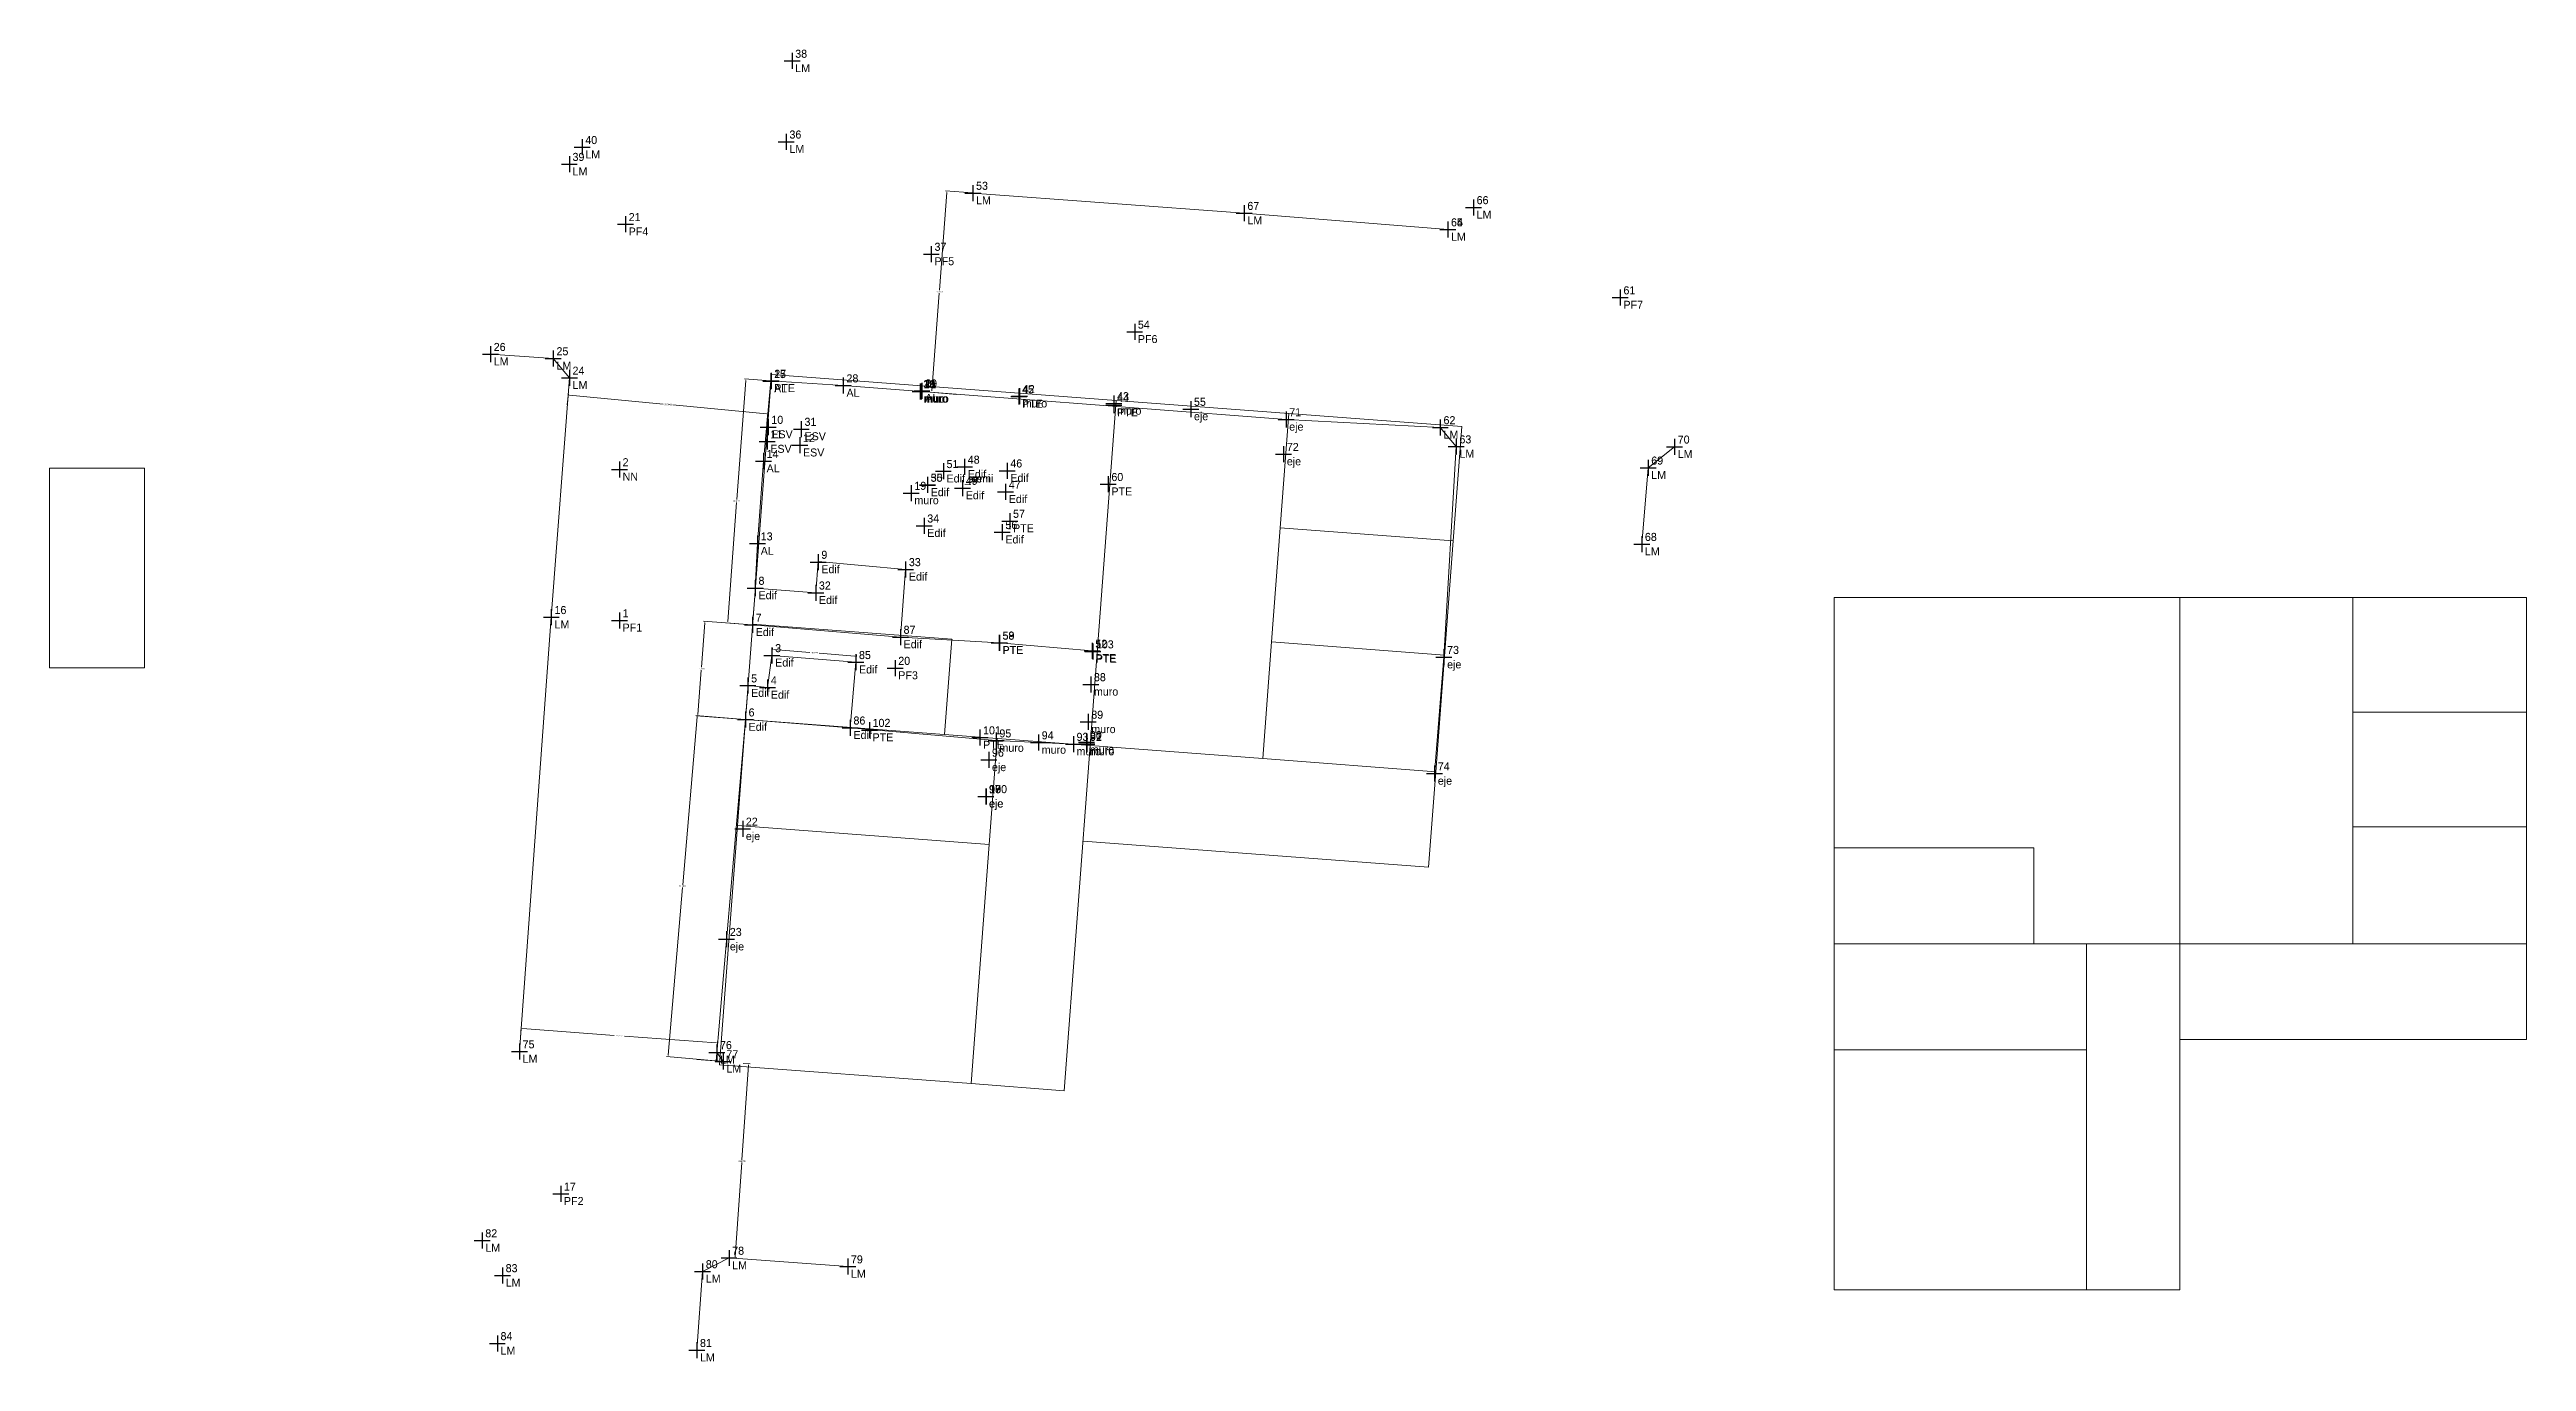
# Model space of a CAD drawing. Header units: metres. Extents: x 929 to 1239, y 917 to 1081.
import ezdxf

# ---------------------------------------------------------------- set-up
doc = ezdxf.new("R2010")
doc.units = ezdxf.units.M
doc.layers.get('0').update_dxf_attribs({"linetype": 'CONTINUOUS'})
doc.layers.get('Defpoints').update_dxf_attribs({"linetype": 'CONTINUOUS'})
for name, color, linetype in [('AL', 7, 'CONTINUOUS'), ('Edif', 7, 'CONTINUOUS'), ('eje', 7, 'CONTINUOUS'), ('ESV', 7, 'CONTINUOUS'), ('Linea', 3, 'CONTINUOUS'), ('LM', 7, 'CONTINUOUS'), ('mtro', 7, 'CONTINUOUS'), ('muro', 7, 'CONTINUOUS'), ('NN', 7, 'CONTINUOUS'), ('Parcelas', 2, 'CONTINUOUS'), ('PF1', 7, 'CONTINUOUS'), ('PF2', 7, 'CONTINUOUS'), ('PF3', 7, 'CONTINUOUS'), ('PF4', 7, 'CONTINUOUS'), ('PF5', 7, 'CONTINUOUS'), ('PF6', 7, 'CONTINUOUS'), ('PF7', 7, 'CONTINUOUS'), ('Point_Codes', 7, 'CONTINUOUS'), ('Point_Names', 7, 'CONTINUOUS'), ('PTE', 7, 'CONTINUOUS')]:
    doc.layers.add(name, color=color, linetype=linetype)
doc.styles.add('MONOTEXT', font='txt')
doc.dimstyles.get("Standard").update_dxf_attribs({"dimtxt": 0.18, "dimasz": 0.18, "dimexe": 0.18, "dimexo": 0.0625, "dimgap": 0.09, "dimtad": 0, "dimtih": 1, "dimtoh": 1, "dimdec": 4, "dimzin": 0, "dimdsep": 46, "dimtxsty": 'Standard', "dimcen": 0.09, "dimadec": 0, "dimazin": 0, "dimtfac": 1, "dimtdec": 4, "dimtofl": 0, "dimtmove": 0, "dimatfit": 3, "dimfxl": 1, "dimtolj": 1, "dimtzin": 0, "dimarcsym": 0})

msp = doc.modelspace()

# ---------------------------------------------------------------- texts
at = {"layer": 'Point_Codes', "char_height": 1, "attachment_point": 1, "style": 'MONOTEXT'}
for s, insert, width in [('LM', (1022.01218, 1079.60687), 2), ('LM', (994.13514, 1066.68943), 2), ('LM', (995.73271, 1068.80659), 2), ('LM', (1021.28765, 1069.49536), 2), ('LM', (1044.64951, 1063.08337), 2), ('LM', (1078.6079, 1060.56005), 2), ('LM', (1107.30769, 1061.2833), 2), ('PF4', (1001.1632, 1059.16933), 3), ('LM', (1104.0998, 1058.50726), 2), ('LM', (1104.0999, 1058.50723), 2), ('PF5', (1039.44764, 1055.44821), 3), ('PF7', (1125.68671, 1049.9952), 3), ('PF6', (1064.90318, 1045.70574), 3), ('LM', (984.2697, 1042.90964), 2), ('LM', (992.12673, 1042.37174), 2), ('LM', (994.13568, 1039.9523), 2), ('AL', (1019.36388, 1039.52296), 2), ('PTE', (1019.38909, 1039.56456), 3), ('AL', (1028.42915, 1038.9818), 2), ('muro', (1038.06485, 1038.25959), 4), ('mtro', (1038.066, 1038.26374), 4), ('muro', (1038.18415, 1038.26019), 4), ('AL', (1038.27995, 1038.34432), 2), ('PTE', (1050.40154, 1037.60417), 3), ('muro', (1050.50293, 1037.65135), 4), ('muro', (1062.30014, 1036.74792), 4), ('PTE', (1062.30879, 1036.537), 3), ('eje', (1071.9271, 1036.04846), 3), ('ESV', (1019.022, 1033.79467), 3), ('ESV', (1023.17428, 1033.54592), 3), ('eje', (1083.84779, 1034.74755), 3), ('LM', (1103.16545, 1033.7416), 2), ('AL', (1018.42831, 1029.52614), 2), ('ESV', (1018.89175, 1031.97339), 3), ('ESV', (1022.9838, 1031.51724), 3), ('eje', (1083.55045, 1030.40634), 3), ('LM', (1105.15605, 1031.34674), 2), ('LM', (1132.48166, 1031.32231), 2), ('NN', (1000.4, 1028.49612), 2), ('Edif', (1038.96246, 1026.55617), 4), ('Edif', (1038.97622, 1026.54468), 4), ('Edif_semi', (1040.95158, 1028.25808), 9), ('Edif', (1043.60852, 1028.8068), 4), ('Edif', (1048.93697, 1028.33625), 4), ('PTE', (1061.58833, 1026.63683), 3), ('LM', (1129.16739, 1028.69094), 2), ('muro', (1036.92669, 1025.53758), 4), ('Edif', (1043.36051, 1026.16238), 4), ('Edif', (1048.74759, 1025.68701), 4), ('Edif', (1038.54227, 1021.44561), 4), ('Edif', (1048.32236, 1020.62758), 4), ('PTE', (1049.27787, 1022.03626), 3), ('AL', (1017.69383, 1019.20655), 2), ('LM', (1128.37224, 1019.13854), 2), ('Edif', (1025.28239, 1016.90797), 4), ('Edif', (1036.23511, 1015.98819), 4), ('Edif', (1017.41405, 1013.6519), 4), ('Edif', (1024.97657, 1013.06004), 4), ('LM', (991.8793, 1009.99165), 2), ('PF1', (1000.4, 1009.6), 3), ('Edif', (1017.06379, 1009.04541), 4), ('Edif', (1019.49852, 1005.22438), 4), ('Edif', (1035.5748, 1007.51983), 4), ('PTE', (1047.953, 1006.7934), 3), ('PTE', (1047.97447, 1006.7781), 3), ('PTE', (1059.57858, 1005.77639), 3), ('PTE', (1059.64738, 1005.69599), 3), ('eje', (1103.61257, 1004.99639), 3), ('Edif', (1029.99255, 1004.3598), 4), ('PF3', (1034.91224, 1003.63364), 3), ('Edif', (1016.49105, 1001.43505), 4), ('Edif', (1018.95748, 1001.20708), 4), ('muro', (1059.40269, 1001.59047), 4), ('Edif', (1016.17096, 997.18237), 4), ('Edif', (1029.30184, 996.16547), 4), ('PTE', (1031.69433, 995.86785), 3), ('muro', (1059.07018, 996.89447), 4), ('PTE', (1045.52506, 994.93479), 3), ('muro', (1047.57082, 994.55582), 4), ('muro', (1052.86536, 994.31257), 4), ('muro', (1057.22726, 994.11985), 4), ('muro', (1058.88991, 994.34492), 4), ('muro', (1058.90746, 994.1371), 4), ('muro', (1058.91433, 994.10915), 4), ('eje', (1046.63718, 992.14009), 3), ('eje', (1102.45277, 990.43914), 3), ('eje', (1046.25916, 987.58215), 3), ('eje', (1046.29306, 987.58043), 3), ('eje', (1046.29317, 987.58027), 3), ('eje', (1046.29336, 987.58003), 3), ('eje', (1015.8318, 983.51648), 3), ('eje', (1013.82501, 969.70391), 3), ('LM', (987.88498, 955.64202), 2), ('LM', (1012.59144, 955.54386), 2), ('LM', (1013.39363, 954.41633), 2), ('PF2', (993.05845, 937.84152), 3), ('LM', (983.21558, 931.99285), 2), ('LM', (985.76199, 927.6324), 2), ('LM', (1010.81754, 928.12504), 2), ('LM', (1014.12113, 929.81314), 2), ('LM', (1028.98499, 928.73671), 2), ('LM', (985.12162, 919.12616), 2), ('LM', (1010.09102, 918.26734), 2)]:
    msp.add_mtext(s, dxfattribs=dict(at, insert=insert, width=width))
at = {"layer": 'Point_Names', "char_height": 1, "attachment_point": 7, "style": 'MONOTEXT'}
for s, insert, width in [('38', (1022.01218, 1080.40687), 2), ('40', (995.73271, 1069.60659), 2), ('36', (1021.28765, 1070.29536), 2), ('39', (994.13514, 1067.48943), 2), ('53', (1044.64951, 1063.88337), 2), ('21', (1001.1632, 1059.96933), 2), ('67', (1078.6079, 1061.36005), 2), ('66', (1107.30769, 1062.0833), 2), ('65', (1104.0998, 1059.30726), 2), ('64', (1104.0999, 1059.30723), 2), ('37', (1039.44764, 1056.24821), 2), ('61', (1125.68671, 1050.7952), 2), ('54', (1064.90318, 1046.50574), 2), ('26', (984.2697, 1043.70964), 2), ('25', (992.12673, 1043.17174), 2), ('24', (994.13568, 1040.7523), 2), ('27', (1019.38909, 1040.36457), 2), ('15', (1019.36388, 1040.32296), 2), ('28', (1028.42915, 1039.7818), 2), ('30', (1038.066, 1039.06374), 2), ('18', (1038.06485, 1039.05959), 2), ('41', (1038.18415, 1039.06019), 2), ('29', (1038.27995, 1039.14432), 2), ('45', (1050.40154, 1038.40417), 2), ('42', (1050.50293, 1038.45135), 2), ('10', (1019.022, 1034.59467), 2), ('43', (1062.30014, 1037.54792), 2), ('44', (1062.30879, 1037.337), 2), ('55', (1071.9271, 1036.84846), 2), ('71', (1083.84779, 1035.54756), 2), ('11', (1018.89175, 1032.77339), 2), ('12', (1022.9838, 1032.31724), 2), ('31', (1023.17428, 1034.34593), 2), ('62', (1103.16545, 1034.5416), 2), ('63', (1105.15605, 1032.14674), 2), ('70', (1132.48166, 1032.12231), 2), ('2', (1000.4, 1029.29613), 1), ('14', (1018.42831, 1030.32614), 2), ('51', (1040.95158, 1029.05808), 2), ('48', (1043.60852, 1029.6068), 2), ('46', (1048.93697, 1029.13625), 2), ('72', (1083.55045, 1031.20634), 2), ('69', (1129.16739, 1029.49094), 2), ('19', (1036.92669, 1026.33758), 2), ('35', (1038.96246, 1027.35617), 2), ('50', (1038.97622, 1027.34468), 2), ('49', (1043.36051, 1026.96238), 2), ('47', (1048.74759, 1026.48701), 2), ('60', (1061.58833, 1027.43682), 2), ('34', (1038.54227, 1022.24561), 2), ('57', (1049.27787, 1022.83626), 2), ('13', (1017.69383, 1020.00655), 2), ('56', (1048.32236, 1021.42758), 2), ('68', (1128.37224, 1019.93854), 2), ('9', (1025.28239, 1017.70797), 1), ('33', (1036.23511, 1016.78819), 2), ('8', (1017.41405, 1014.4519), 1), ('32', (1024.97657, 1013.86004), 2), ('16', (991.8793, 1010.79165), 2), ('1', (1000.4, 1010.4), 1), ('7', (1017.06379, 1009.84541), 1), ('87', (1035.5748, 1008.31983), 2), ('58', (1047.953, 1007.5934), 2), ('59', (1047.97447, 1007.5781), 2), ('3', (1019.49852, 1006.02438), 1), ('85', (1029.99255, 1005.1598), 2), ('20', (1034.91224, 1004.43364), 2), ('52', (1059.57858, 1006.57639), 2), ('103', (1059.64738, 1006.49599), 3), ('73', (1103.61257, 1005.79639), 2), ('5', (1016.49105, 1002.23505), 1), ('4', (1018.95748, 1002.00707), 1), ('88', (1059.40269, 1002.39047), 2), ('6', (1016.17096, 997.98237), 1), ('89', (1059.07018, 997.69447), 2), ('86', (1029.30184, 996.96546), 2), ('102', (1031.69433, 996.66785), 3), ('101', (1045.52506, 995.73479), 3), ('95', (1047.57082, 995.35582), 2), ('94', (1052.86536, 995.11257), 2), ('93', (1057.22726, 994.91985), 2), ('90', (1058.88991, 995.14492), 2), ('92', (1058.90746, 994.9371), 2), ('91', (1058.91433, 994.90915), 2), ('96', (1046.63718, 992.94009), 2), ('74', (1102.45277, 991.23914), 2), ('97', (1046.25916, 988.38215), 2), ('99', (1046.29306, 988.38043), 2), ('98', (1046.29317, 988.38027), 2), ('100', (1046.29336, 988.38003), 3), ('22', (1015.8318, 984.31648), 2), ('23', (1013.82501, 970.50391), 2), ('75', (987.88498, 956.44202), 2), ('76', (1012.59144, 956.34386), 2), ('77', (1013.39363, 955.21633), 2), ('17', (993.05845, 938.64152), 2), ('82', (983.21558, 932.79285), 2), ('78', (1014.12113, 930.61314), 2), ('79', (1028.98499, 929.53671), 2), ('83', (985.76199, 928.4324), 2), ('80', (1010.81754, 928.92504), 2), ('84', (985.12162, 919.92616), 2), ('81', (1010.09102, 919.06734), 2)]:
    msp.add_mtext(s, dxfattribs=dict(at, insert=insert, width=width))

# ---------------------------------------------------------------- blocks, each defined once
blk = doc.blocks.new('CROSS', base_point=(100, 100))
at = {"color": 0}
for p, q in [((0, 100), (200, 100)), ((100, 200), (100, 0))]:
    blk.add_line(p, q, dxfattribs=at)
at = {"flags": 1}
for tag in ['NAME', 'FEATURE_CODE']:
    blk.add_attdef(tag, (0, 0), '', height=1, dxfattribs=at)
blk = doc.blocks.new('A$C94be1c88')
at = {"layer": 'Parcelas', "lineweight": 0}
for p, q in [((0, 86.6), (0, 43.3)), ((43.3, 86.6), (0, 86.6)), ((43.3, 43.3), (43.3, 86.6)), ((43.3, 86.6), (64.95, 86.6)), ((64.95, 86.6), (64.95, 72.27)), ((64.95, 86.6), (86.68, 86.6)), ((86.68, 86.6), (86.68, 72.27)), ((86.68, 72.27), (64.95, 72.27)), ((64.95, 72.27), (64.95, 57.94)), ((86.68, 72.27), (86.68, 43.3)), ((64.95, 57.94), (86.68, 57.94)), ((64.95, 43.3), (64.95, 57.94)), ((0, 55.3), (25, 55.3)), ((25, 43.3), (25, 55.3)), ((0, 43.3), (43.3, 43.3)), ((0, 43.3), (0, 30)), ((31.6, 30), (31.6, 43.3)), ((43.3, 43.3), (43.3, 0)), ((43.3, 43.3), (64.95, 43.3)), ((64.95, 43.3), (86.68, 43.3)), ((86.68, 43.3), (86.68, 31.3)), ((86.68, 31.3), (43.3, 31.3)), ((0, 30), (31.6, 30)), ((0, 30), (0, 0)), ((31.6, 30), (31.6, 0)), ((31.6, 0), (0, 0)), ((31.6, 0), (43.3, 0))]:
    blk.add_line(p, q, dxfattribs=at)
blk = doc.blocks.new('*D9')
at = {"layer": 'Defpoints', "color": 0, "lineweight": 0, "transparency": 16777216}
for p in [(1010.69, 1009.88), (1016.66, 1009.43), (1015.77, 997.58)]:
    blk.add_point(p, dxfattribs=at)
at = {"layer": 'Parcelas', "color": 0, "lineweight": 0, "transparency": 16777216}
for p, q in [((1010.68, 1009.7), (1010.26, 1004.14)), ((1016.6, 1009.44), (1010.52, 1009.9)), ((1009.82, 998.21), (1010.23, 1003.78)), ((1015.71, 997.59), (1009.62, 998.05))]:
    blk.add_line(p, q, dxfattribs=at)
for points in [[(1010.65, 1009.71), (1010.71, 1009.7), (1010.69, 1009.88)], [(1009.79, 998.21), (1009.85, 998.21), (1009.8, 998.03)]]:
    blk.add_solid(points, dxfattribs=at)
at = {"layer": 'Parcelas', "color": 0, "lineweight": 0, "transparency": 16777216, "insert": (1010.25, 1003.96), "char_height": 0.18, "attachment_point": 5, "style": 'MONOTEXT'}
blk.add_mtext('\\A1;11.8849', dxfattribs=at)
blk = doc.blocks.new('*D10')
at = {"layer": 'Defpoints', "color": 0, "lineweight": 0, "transparency": 16777216}
for p in [(1019.1, 1005.62), (1019.16, 1006.39), (1029.59, 1004.76)]:
    blk.add_point(p, dxfattribs=at)
at = {"layer": 'Linea', "color": 0, "lineweight": 0, "transparency": 16777216}
for p, q in [((1019.1, 1005.69), (1019.18, 1006.57)), ((1019.34, 1006.37), (1023.82, 1006)), ((1029.48, 1005.54), (1024.99, 1005.91)), ((1029.6, 1004.82), (1029.67, 1005.7))]:
    blk.add_line(p, q, dxfattribs=at)
for points in [[(1019.34, 1006.4), (1019.34, 1006.34), (1019.16, 1006.39)], [(1029.48, 1005.57), (1029.47, 1005.51), (1029.66, 1005.52)]]:
    blk.add_solid(points, dxfattribs=at)
at = {"layer": 'Linea', "color": 0, "lineweight": 0, "transparency": 16777216, "insert": (1024.41, 1005.95), "char_height": 0.18, "attachment_point": 5, "style": 'MONOTEXT'}
blk.add_mtext('\\A1;10.5295', dxfattribs=at)
blk = doc.blocks.new('*D11')
at = {"layer": 'Defpoints', "color": 0, "lineweight": 0, "transparency": 16777216}
for p in [(1015.85, 1040.2), (1018.96, 1039.96), (1016.66, 1009.43)]:
    blk.add_point(p, dxfattribs=at)
at = {"layer": 'Linea', "color": 0, "lineweight": 0, "transparency": 16777216}
for p, q in [((1015.83, 1040.02), (1014.71, 1025.11)), ((1018.9, 1039.97), (1015.67, 1040.21)), ((1013.56, 1009.85), (1014.68, 1024.75)), ((1016.6, 1009.44), (1013.37, 1009.68))]:
    blk.add_line(p, q, dxfattribs=at)
for points in [[(1015.8, 1040.02), (1015.86, 1040.02), (1015.85, 1040.2)], [(1013.53, 1009.85), (1013.59, 1009.85), (1013.55, 1009.67)]]:
    blk.add_solid(points, dxfattribs=at)
at = {"layer": 'Linea', "color": 0, "lineweight": 0, "transparency": 16777216, "insert": (1014.7, 1024.93), "char_height": 0.18, "attachment_point": 5, "style": 'MONOTEXT'}
blk.add_mtext('\\A1;30.6174', dxfattribs=at)
blk = doc.blocks.new('*D12')
at = {"layer": 'Defpoints', "color": 0, "lineweight": 0, "transparency": 16777216}
for p in [(1009.75, 998.1), (1015.77, 997.58), (1012.1, 954.88)]:
    blk.add_point(p, dxfattribs=at)
at = {"layer": 'Linea', "color": 0, "lineweight": 0, "transparency": 16777216}
for p, q in [((1009.74, 997.92), (1007.93, 976.93)), ((1015.71, 997.59), (1009.57, 998.12)), ((1006.1, 955.58), (1007.9, 976.57)), ((1012.04, 954.89), (1005.9, 955.42))]:
    blk.add_line(p, q, dxfattribs=at)
for points in [[(1009.71, 997.92), (1009.77, 997.92), (1009.75, 998.1)], [(1006.07, 955.58), (1006.13, 955.58), (1006.08, 955.4)]]:
    blk.add_solid(points, dxfattribs=at)
at = {"layer": 'Linea', "color": 0, "lineweight": 0, "transparency": 16777216, "insert": (1007.92, 976.75), "char_height": 0.18, "attachment_point": 5, "style": 'MONOTEXT'}
blk.add_mtext('\\A1;42.8564', dxfattribs=at)
blk = doc.blocks.new('*D13')
at = {"layer": 'Defpoints', "color": 0, "lineweight": 0, "transparency": 16777216}
for p in [(993.48, 1036.91), (1018.58, 1035.85), (1018.46, 1034.59)]:
    blk.add_point(p, dxfattribs=at)
at = {"layer": 'Linea', "color": 0, "lineweight": 0, "transparency": 16777216}
for p, q in [((993.48, 1036.98), (993.61, 1038.36)), ((993.77, 1038.17), (1005.5, 1037.07)), ((1018.4, 1035.87), (1006.67, 1036.96)), ((1018.47, 1034.65), (1018.6, 1036.03))]:
    blk.add_line(p, q, dxfattribs=at)
for points in [[(993.78, 1038.2), (993.77, 1038.14), (993.59, 1038.18)], [(1018.4, 1035.9), (1018.4, 1035.84), (1018.58, 1035.85)]]:
    blk.add_solid(points, dxfattribs=at)
at = {"layer": 'Linea', "color": 0, "lineweight": 0, "transparency": 16777216, "insert": (1006.09, 1037.02), "char_height": 0.18, "attachment_point": 5, "style": 'MONOTEXT'}
blk.add_mtext('\\A1;25.0941', dxfattribs=at)
blk = doc.blocks.new('*D14')
at = {"layer": 'Defpoints', "color": 0, "lineweight": 0, "transparency": 16777216}
for p in [(1044.25, 1063.48), (1039.08, 1038.54), (1042.32, 1038.29)]:
    blk.add_point(p, dxfattribs=at)
at = {"layer": 'Linea', "color": 0, "lineweight": 0, "transparency": 16777216}
for p, q in [((1040.99, 1063.55), (1040.06, 1051.31)), ((1044.19, 1063.49), (1040.83, 1063.74)), ((1039.1, 1038.72), (1040.03, 1050.95)), ((1042.26, 1038.29), (1038.9, 1038.55))]:
    blk.add_line(p, q, dxfattribs=at)
for points in [[(1040.96, 1063.55), (1041.02, 1063.55), (1041.01, 1063.73)], [(1039.07, 1038.72), (1039.13, 1038.71), (1039.08, 1038.54)]]:
    blk.add_solid(points, dxfattribs=at)
at = {"layer": 'Linea', "color": 0, "lineweight": 0, "transparency": 16777216, "insert": (1040.05, 1051.13), "char_height": 0.18, "attachment_point": 5, "style": 'MONOTEXT'}
blk.add_mtext('\\A1;25.2672', dxfattribs=at)
blk = doc.blocks.new('*D15')
at = {"layer": 'Defpoints', "color": 0, "lineweight": 0, "transparency": 16777216}
for p in [(987.7, 958.93), (987.61, 957.75), (1012.19, 955.94)]:
    blk.add_point(p, dxfattribs=at)
at = {"layer": 'Linea', "color": 0, "lineweight": 0, "transparency": 16777216}
for p, q in [((987.62, 957.81), (987.71, 959.11)), ((987.88, 958.92), (999.36, 958.07)), ((1012.1, 957.14), (1000.62, 957.98)), ((1012.2, 956.01), (1012.29, 957.3))]:
    blk.add_line(p, q, dxfattribs=at)
for points in [[(987.88, 958.95), (987.87, 958.89), (987.7, 958.93)], [(1012.1, 957.17), (1012.1, 957.11), (1012.28, 957.12)]]:
    blk.add_solid(points, dxfattribs=at)
at = {"layer": 'Linea', "color": 0, "lineweight": 0, "transparency": 16777216, "insert": (999.99, 958.03), "char_height": 0.18, "attachment_point": 5, "style": 'MONOTEXT'}
blk.add_mtext('\\A1;24.6472', dxfattribs=at)
blk = doc.blocks.new('*D16')
at = {"layer": 'Defpoints', "color": 0, "lineweight": 0, "transparency": 16777216}
for p in [(1015.41, 954.56), (1016.17, 954.51), (1013.72, 930.21)]:
    blk.add_point(p, dxfattribs=at)
at = {"layer": 'Linea', "color": 0, "lineweight": 0, "transparency": 16777216}
for p, q in [((1016.16, 954.33), (1015.34, 942.51)), ((1015.48, 954.56), (1016.35, 954.5)), ((1014.49, 930.34), (1015.31, 942.15)), ((1013.78, 930.21), (1014.66, 930.15))]:
    blk.add_line(p, q, dxfattribs=at)
for points in [[(1016.13, 954.33), (1016.19, 954.33), (1016.17, 954.51)], [(1014.46, 930.34), (1014.52, 930.34), (1014.48, 930.16)]]:
    blk.add_solid(points, dxfattribs=at)
at = {"layer": 'Linea', "color": 0, "lineweight": 0, "transparency": 16777216, "insert": (1015.33, 942.33), "char_height": 0.18, "attachment_point": 5, "style": 'MONOTEXT'}
blk.add_mtext('\\A1;24.4059', dxfattribs=at)

# ---------------------------------------------------------------- dimensions: what is measured, and where the dimension line sits
at = {"layer": 'Linea', "lineweight": 0}
for p1, p2, distance, picture, middle in [((1044.2495, 1063.48337), (1042.32458, 1038.28956), -3.25132, '*D14', (1040.04517, 1051.13416)), ((1016.66379, 1009.43368), (1018.96388, 1039.96456), 3.12688, '*D11', (1014.6958, 1024.93402)), ((993.47681, 1036.91492), (1018.46263, 1034.58628), 1.27272, '*D13', (1006.08783, 1037.01783)), ((1029.59255, 1004.76107), (1019.09852, 1005.62438), -0.76485, '*D10', (1024.40824, 1005.955)), ((1012.10029, 954.88346), (1015.77096, 997.58237), 6.04236, '*D12', (1007.91547, 976.75045)), ((1012.19144, 955.94386), (987.61053, 957.75038), -1.18157, '*D15', (999.98759, 958.02551)), ((1013.72113, 930.21314), (1015.41309, 954.56029), -0.76155, '*D16', (1015.32683, 942.33392))]:
    dim = msp.add_aligned_dim(p1=p1, p2=p2, distance=distance, dimstyle='Standard', override={"dimdsep": 0, "dimtxsty": 'MONOTEXT', "dimaunit": 1, "dimlwd": 0, "dimlwe": 0}, dxfattribs=at)
    dim.commit()
    dim.dimension.update_dxf_attribs({"geometry": picture, "text_midpoint": middle})
at = {"layer": 'Parcelas', "lineweight": 0}
dim = msp.add_aligned_dim(p1=(1015.77096, 997.58237), p2=(1016.66379, 1009.43368), distance=5.98579, dimstyle='Standard', override={"dimdsep": 0, "dimtxsty": 'MONOTEXT', "dimaunit": 1, "dimlwd": 0, "dimlwe": 0}, dxfattribs=at)
dim.commit()
dim.dimension.update_dxf_attribs({"geometry": '*D9', "text_midpoint": (1010.24851, 1003.9577)})

# ---------------------------------------------------------------- linework, layer by layer
at = {"layer": 'Linea', "lineweight": 0}
for p, q in [((1078.2079, 1060.96005), (1044.2495, 1063.48337)), ((1103.6998, 1058.90726), (1078.2079, 1060.96005)), ((983.8697, 1043.30964), (991.72673, 1042.77174)), ((991.72673, 1042.77174), (993.73568, 1040.3523)), ((993.73568, 1040.3523), (991.4793, 1010.39165)), ((1018.96388, 1039.96456), (1018.02832, 1029.92614)), ((1028.02915, 1039.3818), (1018.96388, 1039.96456)), ((1083.44779, 1035.14756), (1028.02915, 1039.3818)), ((1102.76544, 1034.1416), (1083.44779, 1035.14756)), ((1104.75605, 1031.74673), (1102.76544, 1034.1416)), ((1018.02832, 1029.92614), (1017.29383, 1019.60655)), ((1103.21257, 1005.39639), (1104.75605, 1031.74673)), ((1128.76739, 1029.09093), (1132.08166, 1031.72231)), ((940.54606, 1029.05786), (928.66606, 1029.05786)), ((928.66606, 1029.05786), (928.66606, 1004.05786)), ((940.54606, 1004.05786), (940.54606, 1029.05786)), ((1127.97224, 1019.53854), (1128.76739, 1029.09093)), ((1017.29383, 1019.60655), (1017.01405, 1014.0519)), ((1024.57657, 1013.46004), (1024.88239, 1017.3677)), ((1024.88239, 1017.3677), (1035.83511, 1016.38819)), ((1016.66379, 1009.44541), (1017.02425, 1014.05111)), ((1017.01405, 1014.0519), (1024.57657, 1013.46004)), ((1035.83511, 1016.38819), (1035.17481, 1007.91983)), ((991.4793, 1010.39165), (987.48498, 956.04202)), ((1035.17481, 1007.91983), (1016.66379, 1009.44541)), ((1035.17481, 1007.91983), (1047.553, 1007.1781)), ((1018.55748, 1001.60708), (1019.09852, 1005.62438)), ((1019.09852, 1005.62438), (1029.59255, 1004.7598)), ((1029.59255, 1004.7598), (1028.90184, 996.56547)), ((1047.553, 1007.1781), (1059.17858, 1006.17639)), ((1102.05278, 990.83914), (1103.21257, 1005.39639)), ((928.66606, 1004.05786), (940.54606, 1004.05786)), ((1015.77096, 997.58237), (1016.1003, 1001.83505)), ((1016.1003, 1001.83505), (1018.55748, 1001.60708)), ((1012.10029, 954.88346), (1015.77096, 997.58237)), ((1015.77096, 997.58237), (1028.90184, 996.56547)), ((1028.90184, 996.56547), (1047.17082, 994.95582)), ((1047.17082, 994.95582), (1052.46536, 994.71257)), ((1052.46536, 994.71257), (1056.82726, 994.51985)), ((1056.82726, 994.51985), (1058.48991, 994.51985)), ((1012.99363, 954.81633), (1009.6897, 955.06461)), ((1012.99363, 954.81633), (1012.19144, 955.94386)), ((1013.72113, 930.21314), (1010.41754, 928.52504)), ((1028.58499, 929.13671), (1013.72113, 930.21314)), ((1010.41754, 928.52504), (1009.69102, 918.66734))]:
    msp.add_line(p, q, dxfattribs=at)
at = {"layer": 'Parcelas', "lineweight": 0}
for p, q in [((1152.04704, 1012.84589), (1152.04704, 969.54589)), ((1195.34704, 1012.84589), (1152.04704, 1012.84589)), ((1195.34704, 969.54589), (1195.34704, 1012.84589)), ((1195.34704, 1012.84589), (1216.99704, 1012.84589)), ((1216.99704, 1012.84589), (1216.99704, 998.51589)), ((1216.99704, 1012.84589), (1238.72704, 1012.84589)), ((1238.72704, 1012.84589), (1238.72704, 998.51589)), ((1238.72704, 998.51589), (1216.99704, 998.51589)), ((1216.99704, 998.51589), (1216.99704, 984.18589)), ((1238.72704, 998.51589), (1238.72704, 969.54589)), ((1216.99704, 984.18589), (1238.72704, 984.18589)), ((1216.99704, 969.54589), (1216.99704, 984.18589)), ((1152.04704, 981.54589), (1177.04704, 981.54589)), ((1177.04704, 969.54589), (1177.04704, 981.54589)), ((1152.04704, 969.54589), (1195.34704, 969.54589)), ((1152.04704, 969.54589), (1152.04704, 956.24589)), ((1183.64704, 956.24589), (1183.64704, 969.54589)), ((1195.34704, 969.54589), (1195.34704, 926.24589)), ((1195.34704, 969.54589), (1216.99704, 969.54589)), ((1216.99704, 969.54589), (1238.72704, 969.54589)), ((1238.72704, 969.54589), (1238.72704, 957.54589)), ((1152.04704, 956.24589), (1183.64704, 956.24589)), ((1152.04704, 956.24589), (1152.04704, 926.24589)), ((1183.64704, 956.24589), (1183.64704, 926.24589)), ((1238.72704, 957.54589), (1195.34704, 957.54589)), ((1183.64704, 926.24589), (1152.04704, 926.24589)), ((1183.64704, 926.24589), (1195.34704, 926.24589))]:
    msp.add_line(p, q, dxfattribs=at)

# ---------------------------------------------------------------- block references
at = {"layer": 'AL'}
ref = msp.add_blockref('CROSS', (1018.96388, 1039.92296), dxfattribs=dict(at, xscale=0.01, yscale=0.01, zscale=0.01))
ref.add_attrib('NAME', '15', (1019.36388, 1040.32296), dxfattribs={"layer": '0', "height": 1})
ref.add_attrib('FEATURE_CODE', 'AL', (1019.36388, 1038.52296), dxfattribs={"layer": '0', "height": 1})
ref = msp.add_blockref('CROSS', (1028.02915, 1039.3818), dxfattribs=dict(at, xscale=0.01, yscale=0.01, zscale=0.01))
ref.add_attrib('NAME', '28', (1028.42915, 1039.7818), dxfattribs={"layer": '0', "height": 1})
ref.add_attrib('FEATURE_CODE', 'AL', (1028.42915, 1037.9818), dxfattribs={"layer": '0', "height": 1})
ref = msp.add_blockref('CROSS', (1037.87996, 1038.74432), dxfattribs=dict(at, xscale=0.01, yscale=0.01, zscale=0.01))
ref.add_attrib('NAME', '29', (1038.27995, 1039.14432), dxfattribs={"layer": '0', "height": 1})
ref.add_attrib('FEATURE_CODE', 'AL', (1038.27995, 1037.34432), dxfattribs={"layer": '0', "height": 1})
ref = msp.add_blockref('CROSS', (1018.02832, 1029.92614), dxfattribs=dict(at, xscale=0.01, yscale=0.01, zscale=0.01))
ref.add_attrib('NAME', '14', (1018.42831, 1030.32614), dxfattribs={"layer": '0', "height": 1})
ref.add_attrib('FEATURE_CODE', 'AL', (1018.42831, 1028.52614), dxfattribs={"layer": '0', "height": 1})
ref = msp.add_blockref('CROSS', (1017.29383, 1019.60655), dxfattribs=dict(at, xscale=0.01, yscale=0.01, zscale=0.01))
ref.add_attrib('NAME', '13', (1017.69383, 1020.00655), dxfattribs={"layer": '0', "height": 1})
ref.add_attrib('FEATURE_CODE', 'AL', (1017.69383, 1018.20655), dxfattribs={"layer": '0', "height": 1})
at = {"layer": 'Edif'}
ref = msp.add_blockref('CROSS', (1040.55158, 1028.65808), dxfattribs=dict(at, xscale=0.01, yscale=0.01, zscale=0.01))
ref.add_attrib('NAME', '51', (1040.95158, 1029.05808), dxfattribs={"layer": '0', "height": 1})
ref.add_attrib('FEATURE_CODE', 'Edif semi', (1040.95158, 1027.25808), dxfattribs={"layer": '0', "height": 1})
ref = msp.add_blockref('CROSS', (1043.20852, 1029.2068), dxfattribs=dict(at, xscale=0.01, yscale=0.01, zscale=0.01))
ref.add_attrib('NAME', '48', (1043.60852, 1029.6068), dxfattribs={"layer": '0', "height": 1})
ref.add_attrib('FEATURE_CODE', 'Edif', (1043.60852, 1027.8068), dxfattribs={"layer": '0', "height": 1})
ref = msp.add_blockref('CROSS', (1048.53697, 1028.73625), dxfattribs=dict(at, xscale=0.01, yscale=0.01, zscale=0.01))
ref.add_attrib('NAME', '46', (1048.93697, 1029.13625), dxfattribs={"layer": '0', "height": 1})
ref.add_attrib('FEATURE_CODE', 'Edif', (1048.93697, 1027.33625), dxfattribs={"layer": '0', "height": 1})
ref = msp.add_blockref('CROSS', (1038.56246, 1026.95617), dxfattribs=dict(at, xscale=0.01, yscale=0.01, zscale=0.01))
ref.add_attrib('NAME', '35', (1038.96246, 1027.35617), dxfattribs={"layer": '0', "height": 1})
ref.add_attrib('FEATURE_CODE', 'Edif', (1038.96246, 1025.55617), dxfattribs={"layer": '0', "height": 1})
ref = msp.add_blockref('CROSS', (1038.57622, 1026.94468), dxfattribs=dict(at, xscale=0.01, yscale=0.01, zscale=0.01))
ref.add_attrib('NAME', '50', (1038.97622, 1027.34468), dxfattribs={"layer": '0', "height": 1})
ref.add_attrib('FEATURE_CODE', 'Edif', (1038.97622, 1025.54468), dxfattribs={"layer": '0', "height": 1})
ref = msp.add_blockref('CROSS', (1042.96051, 1026.56238), dxfattribs=dict(at, xscale=0.01, yscale=0.01, zscale=0.01))
ref.add_attrib('NAME', '49', (1043.36051, 1026.96238), dxfattribs={"layer": '0', "height": 1})
ref.add_attrib('FEATURE_CODE', 'Edif', (1043.36051, 1025.16238), dxfattribs={"layer": '0', "height": 1})
ref = msp.add_blockref('CROSS', (1048.34759, 1026.08701), dxfattribs=dict(at, xscale=0.01, yscale=0.01, zscale=0.01))
ref.add_attrib('NAME', '47', (1048.74759, 1026.48701), dxfattribs={"layer": '0', "height": 1})
ref.add_attrib('FEATURE_CODE', 'Edif', (1048.74759, 1024.68701), dxfattribs={"layer": '0', "height": 1})
ref = msp.add_blockref('CROSS', (1038.14227, 1021.84561), dxfattribs=dict(at, xscale=0.01, yscale=0.01, zscale=0.01))
ref.add_attrib('NAME', '34', (1038.54227, 1022.24561), dxfattribs={"layer": '0', "height": 1})
ref.add_attrib('FEATURE_CODE', 'Edif', (1038.54227, 1020.44561), dxfattribs={"layer": '0', "height": 1})
ref = msp.add_blockref('CROSS', (1047.92236, 1021.02758), dxfattribs=dict(at, xscale=0.01, yscale=0.01, zscale=0.01))
ref.add_attrib('NAME', '56', (1048.32236, 1021.42758), dxfattribs={"layer": '0', "height": 1})
ref.add_attrib('FEATURE_CODE', 'Edif', (1048.32236, 1019.62758), dxfattribs={"layer": '0', "height": 1})
ref = msp.add_blockref('CROSS', (1024.88239, 1017.30797), dxfattribs=dict(at, xscale=0.01, yscale=0.01, zscale=0.01))
ref.add_attrib('NAME', '9', (1025.28239, 1017.70797), dxfattribs={"layer": '0', "height": 1})
ref.add_attrib('FEATURE_CODE', 'Edif', (1025.28239, 1015.90797), dxfattribs={"layer": '0', "height": 1})
ref = msp.add_blockref('CROSS', (1035.83511, 1016.38819), dxfattribs=dict(at, xscale=0.01, yscale=0.01, zscale=0.01))
ref.add_attrib('NAME', '33', (1036.23511, 1016.78819), dxfattribs={"layer": '0', "height": 1})
ref.add_attrib('FEATURE_CODE', 'Edif', (1036.23511, 1014.98819), dxfattribs={"layer": '0', "height": 1})
ref = msp.add_blockref('CROSS', (1017.01405, 1014.0519), dxfattribs=dict(at, xscale=0.01, yscale=0.01, zscale=0.01))
ref.add_attrib('NAME', '8', (1017.41405, 1014.4519), dxfattribs={"layer": '0', "height": 1})
ref.add_attrib('FEATURE_CODE', 'Edif', (1017.41405, 1012.6519), dxfattribs={"layer": '0', "height": 1})
ref = msp.add_blockref('CROSS', (1024.57657, 1013.46004), dxfattribs=dict(at, xscale=0.01, yscale=0.01, zscale=0.01))
ref.add_attrib('NAME', '32', (1024.97657, 1013.86004), dxfattribs={"layer": '0', "height": 1})
ref.add_attrib('FEATURE_CODE', 'Edif', (1024.97657, 1012.06004), dxfattribs={"layer": '0', "height": 1})
ref = msp.add_blockref('CROSS', (1016.66379, 1009.44541), dxfattribs=dict(at, xscale=0.01, yscale=0.01, zscale=0.01))
ref.add_attrib('NAME', '7', (1017.06379, 1009.84541), dxfattribs={"layer": '0', "height": 1})
ref.add_attrib('FEATURE_CODE', 'Edif', (1017.06379, 1008.04541), dxfattribs={"layer": '0', "height": 1})
ref = msp.add_blockref('CROSS', (1035.17481, 1007.91983), dxfattribs=dict(at, xscale=0.01, yscale=0.01, zscale=0.01))
ref.add_attrib('NAME', '87', (1035.5748, 1008.31983), dxfattribs={"layer": '0', "height": 1})
ref.add_attrib('FEATURE_CODE', 'Edif', (1035.5748, 1006.51983), dxfattribs={"layer": '0', "height": 1})
ref = msp.add_blockref('CROSS', (1019.09852, 1005.62438), dxfattribs=dict(at, xscale=0.01, yscale=0.01, zscale=0.01))
ref.add_attrib('NAME', '3', (1019.49852, 1006.02438), dxfattribs={"layer": '0', "height": 1})
ref.add_attrib('FEATURE_CODE', 'Edif', (1019.49852, 1004.22438), dxfattribs={"layer": '0', "height": 1})
ref = msp.add_blockref('CROSS', (1029.59255, 1004.7598), dxfattribs=dict(at, xscale=0.01, yscale=0.01, zscale=0.01))
ref.add_attrib('NAME', '85', (1029.99255, 1005.1598), dxfattribs={"layer": '0', "height": 1})
ref.add_attrib('FEATURE_CODE', 'Edif', (1029.99255, 1003.3598), dxfattribs={"layer": '0', "height": 1})
ref = msp.add_blockref('CROSS', (1016.09105, 1001.83505), dxfattribs=dict(at, xscale=0.01, yscale=0.01, zscale=0.01))
ref.add_attrib('NAME', '5', (1016.49105, 1002.23505), dxfattribs={"layer": '0', "height": 1})
ref.add_attrib('FEATURE_CODE', 'Edif', (1016.49105, 1000.43505), dxfattribs={"layer": '0', "height": 1})
ref = msp.add_blockref('CROSS', (1018.55748, 1001.60708), dxfattribs=dict(at, xscale=0.01, yscale=0.01, zscale=0.01))
ref.add_attrib('NAME', '4', (1018.95748, 1002.00707), dxfattribs={"layer": '0', "height": 1})
ref.add_attrib('FEATURE_CODE', 'Edif', (1018.95748, 1000.20708), dxfattribs={"layer": '0', "height": 1})
ref = msp.add_blockref('CROSS', (1015.77096, 997.58237), dxfattribs=dict(at, xscale=0.01, yscale=0.01, zscale=0.01))
ref.add_attrib('NAME', '6', (1016.17096, 997.98237), dxfattribs={"layer": '0', "height": 1})
ref.add_attrib('FEATURE_CODE', 'Edif', (1016.17096, 996.18237), dxfattribs={"layer": '0', "height": 1})
ref = msp.add_blockref('CROSS', (1028.90184, 996.56547), dxfattribs=dict(at, xscale=0.01, yscale=0.01, zscale=0.01))
ref.add_attrib('NAME', '86', (1029.30184, 996.96546), dxfattribs={"layer": '0', "height": 1})
ref.add_attrib('FEATURE_CODE', 'Edif', (1029.30184, 995.16547), dxfattribs={"layer": '0', "height": 1})
at = {"layer": 'eje'}
ref = msp.add_blockref('CROSS', (1071.5271, 1036.44846), dxfattribs=dict(at, xscale=0.01, yscale=0.01, zscale=0.01))
ref.add_attrib('NAME', '55', (1071.9271, 1036.84846), dxfattribs={"layer": '0', "height": 1})
ref.add_attrib('FEATURE_CODE', 'eje', (1071.9271, 1035.04846), dxfattribs={"layer": '0', "height": 1})
ref = msp.add_blockref('CROSS', (1083.44779, 1035.14756), dxfattribs=dict(at, xscale=0.01, yscale=0.01, zscale=0.01))
ref.add_attrib('NAME', '71', (1083.84779, 1035.54756), dxfattribs={"layer": '0', "height": 1})
ref.add_attrib('FEATURE_CODE', 'eje', (1083.84779, 1033.74755), dxfattribs={"layer": '0', "height": 1})
ref = msp.add_blockref('CROSS', (1083.15045, 1030.80634), dxfattribs=dict(at, xscale=0.01, yscale=0.01, zscale=0.01))
ref.add_attrib('NAME', '72', (1083.55045, 1031.20634), dxfattribs={"layer": '0', "height": 1})
ref.add_attrib('FEATURE_CODE', 'eje', (1083.55045, 1029.40634), dxfattribs={"layer": '0', "height": 1})
ref = msp.add_blockref('CROSS', (1103.21257, 1005.39639), dxfattribs=dict(at, xscale=0.01, yscale=0.01, zscale=0.01))
ref.add_attrib('NAME', '73', (1103.61257, 1005.79639), dxfattribs={"layer": '0', "height": 1})
ref.add_attrib('FEATURE_CODE', 'eje', (1103.61257, 1003.99639), dxfattribs={"layer": '0', "height": 1})
ref = msp.add_blockref('CROSS', (1046.23718, 992.54009), dxfattribs=dict(at, xscale=0.01, yscale=0.01, zscale=0.01))
ref.add_attrib('NAME', '96', (1046.63718, 992.94009), dxfattribs={"layer": '0', "height": 1})
ref.add_attrib('FEATURE_CODE', 'eje', (1046.63718, 991.14009), dxfattribs={"layer": '0', "height": 1})
ref = msp.add_blockref('CROSS', (1102.05278, 990.83914), dxfattribs=dict(at, xscale=0.01, yscale=0.01, zscale=0.01))
ref.add_attrib('NAME', '74', (1102.45277, 991.23914), dxfattribs={"layer": '0', "height": 1})
ref.add_attrib('FEATURE_CODE', 'eje', (1102.45277, 989.43914), dxfattribs={"layer": '0', "height": 1})
ref = msp.add_blockref('CROSS', (1045.85916, 987.98215), dxfattribs=dict(at, xscale=0.01, yscale=0.01, zscale=0.01))
ref.add_attrib('NAME', '97', (1046.25916, 988.38215), dxfattribs={"layer": '0', "height": 1})
ref.add_attrib('FEATURE_CODE', 'eje', (1046.25916, 986.58215), dxfattribs={"layer": '0', "height": 1})
ref = msp.add_blockref('CROSS', (1045.89306, 987.98043), dxfattribs=dict(at, xscale=0.01, yscale=0.01, zscale=0.01))
ref.add_attrib('NAME', '99', (1046.29306, 988.38043), dxfattribs={"layer": '0', "height": 1})
ref.add_attrib('FEATURE_CODE', 'eje', (1046.29306, 986.58043), dxfattribs={"layer": '0', "height": 1})
ref = msp.add_blockref('CROSS', (1045.89317, 987.98027), dxfattribs=dict(at, xscale=0.01, yscale=0.01, zscale=0.01))
ref.add_attrib('NAME', '98', (1046.29317, 988.38027), dxfattribs={"layer": '0', "height": 1})
ref.add_attrib('FEATURE_CODE', 'eje', (1046.29317, 986.58027), dxfattribs={"layer": '0', "height": 1})
ref = msp.add_blockref('CROSS', (1045.89336, 987.98003), dxfattribs=dict(at, xscale=0.01, yscale=0.01, zscale=0.01))
ref.add_attrib('NAME', '100', (1046.29336, 988.38003), dxfattribs={"layer": '0', "height": 1})
ref.add_attrib('FEATURE_CODE', 'eje', (1046.29336, 986.58003), dxfattribs={"layer": '0', "height": 1})
ref = msp.add_blockref('CROSS', (1015.4318, 983.91648), dxfattribs=dict(at, xscale=0.01, yscale=0.01, zscale=0.01))
ref.add_attrib('NAME', '22', (1015.8318, 984.31648), dxfattribs={"layer": '0', "height": 1})
ref.add_attrib('FEATURE_CODE', 'eje', (1015.8318, 982.51648), dxfattribs={"layer": '0', "height": 1})
ref = msp.add_blockref('CROSS', (1013.42501, 970.10391), dxfattribs=dict(at, xscale=0.01, yscale=0.01, zscale=0.01))
ref.add_attrib('NAME', '23', (1013.82501, 970.50391), dxfattribs={"layer": '0', "height": 1})
ref.add_attrib('FEATURE_CODE', 'eje', (1013.82501, 968.70391), dxfattribs={"layer": '0', "height": 1})
at = {"layer": 'ESV'}
ref = msp.add_blockref('CROSS', (1018.622, 1034.19467), dxfattribs=dict(at, xscale=0.01, yscale=0.01, zscale=0.01))
ref.add_attrib('NAME', '10', (1019.022, 1034.59467), dxfattribs={"layer": '0', "height": 1})
ref.add_attrib('FEATURE_CODE', 'ESV', (1019.022, 1032.79467), dxfattribs={"layer": '0', "height": 1})
ref = msp.add_blockref('CROSS', (1018.49175, 1032.37339), dxfattribs=dict(at, xscale=0.01, yscale=0.01, zscale=0.01))
ref.add_attrib('NAME', '11', (1018.89175, 1032.77339), dxfattribs={"layer": '0', "height": 1})
ref.add_attrib('FEATURE_CODE', 'ESV', (1018.89175, 1030.97339), dxfattribs={"layer": '0', "height": 1})
ref = msp.add_blockref('CROSS', (1022.5838, 1031.91724), dxfattribs=dict(at, xscale=0.01, yscale=0.01, zscale=0.01))
ref.add_attrib('NAME', '12', (1022.9838, 1032.31724), dxfattribs={"layer": '0', "height": 1})
ref.add_attrib('FEATURE_CODE', 'ESV', (1022.9838, 1030.51724), dxfattribs={"layer": '0', "height": 1})
ref = msp.add_blockref('CROSS', (1022.77428, 1033.94592), dxfattribs=dict(at, xscale=0.01, yscale=0.01, zscale=0.01))
ref.add_attrib('NAME', '31', (1023.17428, 1034.34593), dxfattribs={"layer": '0', "height": 1})
ref.add_attrib('FEATURE_CODE', 'ESV', (1023.17428, 1032.54592), dxfattribs={"layer": '0', "height": 1})
at = {"layer": 'LM'}
ref = msp.add_blockref('CROSS', (1021.61218, 1080.00687), dxfattribs=dict(at, xscale=0.01, yscale=0.01, zscale=0.01))
ref.add_attrib('NAME', '38', (1022.01218, 1080.40687), dxfattribs={"layer": '0', "height": 1})
ref.add_attrib('FEATURE_CODE', 'LM', (1022.01218, 1078.60687), dxfattribs={"layer": '0', "height": 1})
ref = msp.add_blockref('CROSS', (995.33271, 1069.20659), dxfattribs=dict(at, xscale=0.01, yscale=0.01, zscale=0.01))
ref.add_attrib('NAME', '40', (995.73271, 1069.60659), dxfattribs={"layer": '0', "height": 1})
ref.add_attrib('FEATURE_CODE', 'LM', (995.73271, 1067.80659), dxfattribs={"layer": '0', "height": 1})
ref = msp.add_blockref('CROSS', (1020.88765, 1069.89536), dxfattribs=dict(at, xscale=0.01, yscale=0.01, zscale=0.01))
ref.add_attrib('NAME', '36', (1021.28765, 1070.29536), dxfattribs={"layer": '0', "height": 1})
ref.add_attrib('FEATURE_CODE', 'LM', (1021.28765, 1068.49536), dxfattribs={"layer": '0', "height": 1})
ref = msp.add_blockref('CROSS', (993.73514, 1067.08943), dxfattribs=dict(at, xscale=0.01, yscale=0.01, zscale=0.01))
ref.add_attrib('NAME', '39', (994.13514, 1067.48943), dxfattribs={"layer": '0', "height": 1})
ref.add_attrib('FEATURE_CODE', 'LM', (994.13514, 1065.68943), dxfattribs={"layer": '0', "height": 1})
ref = msp.add_blockref('CROSS', (1044.2495, 1063.48337), dxfattribs=dict(at, xscale=0.01, yscale=0.01, zscale=0.01))
ref.add_attrib('NAME', '53', (1044.64951, 1063.88337), dxfattribs={"layer": '0', "height": 1})
ref.add_attrib('FEATURE_CODE', 'LM', (1044.64951, 1062.08337), dxfattribs={"layer": '0', "height": 1})
ref = msp.add_blockref('CROSS', (1078.2079, 1060.96005), dxfattribs=dict(at, xscale=0.01, yscale=0.01, zscale=0.01))
ref.add_attrib('NAME', '67', (1078.6079, 1061.36005), dxfattribs={"layer": '0', "height": 1})
ref.add_attrib('FEATURE_CODE', 'LM', (1078.6079, 1059.56005), dxfattribs={"layer": '0', "height": 1})
ref = msp.add_blockref('CROSS', (1106.90769, 1061.6833), dxfattribs=dict(at, xscale=0.01, yscale=0.01, zscale=0.01))
ref.add_attrib('NAME', '66', (1107.30769, 1062.0833), dxfattribs={"layer": '0', "height": 1})
ref.add_attrib('FEATURE_CODE', 'LM', (1107.30769, 1060.2833), dxfattribs={"layer": '0', "height": 1})
ref = msp.add_blockref('CROSS', (1103.6998, 1058.90726), dxfattribs=dict(at, xscale=0.01, yscale=0.01, zscale=0.01))
ref.add_attrib('NAME', '65', (1104.0998, 1059.30726), dxfattribs={"layer": '0', "height": 1})
ref.add_attrib('FEATURE_CODE', 'LM', (1104.0998, 1057.50726), dxfattribs={"layer": '0', "height": 1})
ref = msp.add_blockref('CROSS', (1103.6999, 1058.90723), dxfattribs=dict(at, xscale=0.01, yscale=0.01, zscale=0.01))
ref.add_attrib('NAME', '64', (1104.0999, 1059.30723), dxfattribs={"layer": '0', "height": 1})
ref.add_attrib('FEATURE_CODE', 'LM', (1104.0999, 1057.50723), dxfattribs={"layer": '0', "height": 1})
ref = msp.add_blockref('CROSS', (983.8697, 1043.30964), dxfattribs=dict(at, xscale=0.01, yscale=0.01, zscale=0.01))
ref.add_attrib('NAME', '26', (984.2697, 1043.70964), dxfattribs={"layer": '0', "height": 1})
ref.add_attrib('FEATURE_CODE', 'LM', (984.2697, 1041.90964), dxfattribs={"layer": '0', "height": 1})
ref = msp.add_blockref('CROSS', (991.72673, 1042.77174), dxfattribs=dict(at, xscale=0.01, yscale=0.01, zscale=0.01))
ref.add_attrib('NAME', '25', (992.12673, 1043.17174), dxfattribs={"layer": '0', "height": 1})
ref.add_attrib('FEATURE_CODE', 'LM', (992.12673, 1041.37174), dxfattribs={"layer": '0', "height": 1})
ref = msp.add_blockref('CROSS', (993.73568, 1040.3523), dxfattribs=dict(at, xscale=0.01, yscale=0.01, zscale=0.01))
ref.add_attrib('NAME', '24', (994.13568, 1040.7523), dxfattribs={"layer": '0', "height": 1})
ref.add_attrib('FEATURE_CODE', 'LM', (994.13568, 1038.9523), dxfattribs={"layer": '0', "height": 1})
ref = msp.add_blockref('CROSS', (1102.76544, 1034.1416), dxfattribs=dict(at, xscale=0.01, yscale=0.01, zscale=0.01))
ref.add_attrib('NAME', '62', (1103.16545, 1034.5416), dxfattribs={"layer": '0', "height": 1})
ref.add_attrib('FEATURE_CODE', 'LM', (1103.16545, 1032.7416), dxfattribs={"layer": '0', "height": 1})
ref = msp.add_blockref('CROSS', (1104.75605, 1031.74673), dxfattribs=dict(at, xscale=0.01, yscale=0.01, zscale=0.01))
ref.add_attrib('NAME', '63', (1105.15605, 1032.14674), dxfattribs={"layer": '0', "height": 1})
ref.add_attrib('FEATURE_CODE', 'LM', (1105.15605, 1030.34674), dxfattribs={"layer": '0', "height": 1})
ref = msp.add_blockref('CROSS', (1132.08166, 1031.72231), dxfattribs=dict(at, xscale=0.01, yscale=0.01, zscale=0.01))
ref.add_attrib('NAME', '70', (1132.48166, 1032.12231), dxfattribs={"layer": '0', "height": 1})
ref.add_attrib('FEATURE_CODE', 'LM', (1132.48166, 1030.32231), dxfattribs={"layer": '0', "height": 1})
ref = msp.add_blockref('CROSS', (1128.76739, 1029.09093), dxfattribs=dict(at, xscale=0.01, yscale=0.01, zscale=0.01))
ref.add_attrib('NAME', '69', (1129.16739, 1029.49094), dxfattribs={"layer": '0', "height": 1})
ref.add_attrib('FEATURE_CODE', 'LM', (1129.16739, 1027.69094), dxfattribs={"layer": '0', "height": 1})
ref = msp.add_blockref('CROSS', (1127.97224, 1019.53854), dxfattribs=dict(at, xscale=0.01, yscale=0.01, zscale=0.01))
ref.add_attrib('NAME', '68', (1128.37224, 1019.93854), dxfattribs={"layer": '0', "height": 1})
ref.add_attrib('FEATURE_CODE', 'LM', (1128.37224, 1018.13854), dxfattribs={"layer": '0', "height": 1})
ref = msp.add_blockref('CROSS', (991.4793, 1010.39165), dxfattribs=dict(at, xscale=0.01, yscale=0.01, zscale=0.01))
ref.add_attrib('NAME', '16', (991.8793, 1010.79165), dxfattribs={"layer": '0', "height": 1})
ref.add_attrib('FEATURE_CODE', 'LM', (991.8793, 1008.99165), dxfattribs={"layer": '0', "height": 1})
ref = msp.add_blockref('CROSS', (987.48498, 956.04202), dxfattribs=dict(at, xscale=0.01, yscale=0.01, zscale=0.01))
ref.add_attrib('NAME', '75', (987.88498, 956.44202), dxfattribs={"layer": '0', "height": 1})
ref.add_attrib('FEATURE_CODE', 'LM', (987.88498, 954.64202), dxfattribs={"layer": '0', "height": 1})
ref = msp.add_blockref('CROSS', (1012.19144, 955.94386), dxfattribs=dict(at, xscale=0.01, yscale=0.01, zscale=0.01))
ref.add_attrib('NAME', '76', (1012.59144, 956.34386), dxfattribs={"layer": '0', "height": 1})
ref.add_attrib('FEATURE_CODE', 'LM', (1012.59144, 954.54386), dxfattribs={"layer": '0', "height": 1})
ref = msp.add_blockref('CROSS', (1012.99363, 954.81633), dxfattribs=dict(at, xscale=0.01, yscale=0.01, zscale=0.01))
ref.add_attrib('NAME', '77', (1013.39363, 955.21633), dxfattribs={"layer": '0', "height": 1})
ref.add_attrib('FEATURE_CODE', 'LM', (1013.39363, 953.41633), dxfattribs={"layer": '0', "height": 1})
ref = msp.add_blockref('CROSS', (982.81558, 932.39285), dxfattribs=dict(at, xscale=0.01, yscale=0.01, zscale=0.01))
ref.add_attrib('NAME', '82', (983.21558, 932.79285), dxfattribs={"layer": '0', "height": 1})
ref.add_attrib('FEATURE_CODE', 'LM', (983.21558, 930.99285), dxfattribs={"layer": '0', "height": 1})
ref = msp.add_blockref('CROSS', (1013.72113, 930.21314), dxfattribs=dict(at, xscale=0.01, yscale=0.01, zscale=0.01))
ref.add_attrib('NAME', '78', (1014.12113, 930.61314), dxfattribs={"layer": '0', "height": 1})
ref.add_attrib('FEATURE_CODE', 'LM', (1014.12113, 928.81314), dxfattribs={"layer": '0', "height": 1})
ref = msp.add_blockref('CROSS', (1028.58499, 929.13671), dxfattribs=dict(at, xscale=0.01, yscale=0.01, zscale=0.01))
ref.add_attrib('NAME', '79', (1028.98499, 929.53671), dxfattribs={"layer": '0', "height": 1})
ref.add_attrib('FEATURE_CODE', 'LM', (1028.98499, 927.73671), dxfattribs={"layer": '0', "height": 1})
ref = msp.add_blockref('CROSS', (985.36199, 928.0324), dxfattribs=dict(at, xscale=0.01, yscale=0.01, zscale=0.01))
ref.add_attrib('NAME', '83', (985.76199, 928.4324), dxfattribs={"layer": '0', "height": 1})
ref.add_attrib('FEATURE_CODE', 'LM', (985.76199, 926.6324), dxfattribs={"layer": '0', "height": 1})
ref = msp.add_blockref('CROSS', (1010.41754, 928.52504), dxfattribs=dict(at, xscale=0.01, yscale=0.01, zscale=0.01))
ref.add_attrib('NAME', '80', (1010.81754, 928.92504), dxfattribs={"layer": '0', "height": 1})
ref.add_attrib('FEATURE_CODE', 'LM', (1010.81754, 927.12504), dxfattribs={"layer": '0', "height": 1})
ref = msp.add_blockref('CROSS', (984.72162, 919.52616), dxfattribs=dict(at, xscale=0.01, yscale=0.01, zscale=0.01))
ref.add_attrib('NAME', '84', (985.12162, 919.92616), dxfattribs={"layer": '0', "height": 1})
ref.add_attrib('FEATURE_CODE', 'LM', (985.12162, 918.12616), dxfattribs={"layer": '0', "height": 1})
ref = msp.add_blockref('CROSS', (1009.69102, 918.66734), dxfattribs=dict(at, xscale=0.01, yscale=0.01, zscale=0.01))
ref.add_attrib('NAME', '81', (1010.09102, 919.06734), dxfattribs={"layer": '0', "height": 1})
ref.add_attrib('FEATURE_CODE', 'LM', (1010.09102, 917.26734), dxfattribs={"layer": '0', "height": 1})
at = {"layer": 'mtro'}
ref = msp.add_blockref('CROSS', (1037.666, 1038.66374), dxfattribs=dict(at, xscale=0.01, yscale=0.01, zscale=0.01))
ref.add_attrib('NAME', '30', (1038.066, 1039.06374), dxfattribs={"layer": '0', "height": 1})
ref.add_attrib('FEATURE_CODE', 'mtro', (1038.066, 1037.26374), dxfattribs={"layer": '0', "height": 1})
at = {"layer": 'muro'}
ref = msp.add_blockref('CROSS', (1037.66485, 1038.65959), dxfattribs=dict(at, xscale=0.01, yscale=0.01, zscale=0.01))
ref.add_attrib('NAME', '18', (1038.06485, 1039.05959), dxfattribs={"layer": '0', "height": 1})
ref.add_attrib('FEATURE_CODE', 'muro', (1038.06485, 1037.25959), dxfattribs={"layer": '0', "height": 1})
ref = msp.add_blockref('CROSS', (1037.78415, 1038.66019), dxfattribs=dict(at, xscale=0.01, yscale=0.01, zscale=0.01))
ref.add_attrib('NAME', '41', (1038.18415, 1039.06019), dxfattribs={"layer": '0', "height": 1})
ref.add_attrib('FEATURE_CODE', 'muro', (1038.18415, 1037.26019), dxfattribs={"layer": '0', "height": 1})
ref = msp.add_blockref('CROSS', (1050.10293, 1038.05135), dxfattribs=dict(at, xscale=0.01, yscale=0.01, zscale=0.01))
ref.add_attrib('NAME', '42', (1050.50293, 1038.45135), dxfattribs={"layer": '0', "height": 1})
ref.add_attrib('FEATURE_CODE', 'muro', (1050.50293, 1036.65135), dxfattribs={"layer": '0', "height": 1})
ref = msp.add_blockref('CROSS', (1061.90014, 1037.14792), dxfattribs=dict(at, xscale=0.01, yscale=0.01, zscale=0.01))
ref.add_attrib('NAME', '43', (1062.30014, 1037.54792), dxfattribs={"layer": '0', "height": 1})
ref.add_attrib('FEATURE_CODE', 'muro', (1062.30014, 1035.74792), dxfattribs={"layer": '0', "height": 1})
ref = msp.add_blockref('CROSS', (1036.52669, 1025.93758), dxfattribs=dict(at, xscale=0.01, yscale=0.01, zscale=0.01))
ref.add_attrib('NAME', '19', (1036.92669, 1026.33758), dxfattribs={"layer": '0', "height": 1})
ref.add_attrib('FEATURE_CODE', 'muro', (1036.92669, 1024.53758), dxfattribs={"layer": '0', "height": 1})
ref = msp.add_blockref('CROSS', (1059.00269, 1001.99047), dxfattribs=dict(at, xscale=0.01, yscale=0.01, zscale=0.01))
ref.add_attrib('NAME', '88', (1059.40269, 1002.39047), dxfattribs={"layer": '0', "height": 1})
ref.add_attrib('FEATURE_CODE', 'muro', (1059.40269, 1000.59047), dxfattribs={"layer": '0', "height": 1})
ref = msp.add_blockref('CROSS', (1058.67018, 997.29447), dxfattribs=dict(at, xscale=0.01, yscale=0.01, zscale=0.01))
ref.add_attrib('NAME', '89', (1059.07018, 997.69447), dxfattribs={"layer": '0', "height": 1})
ref.add_attrib('FEATURE_CODE', 'muro', (1059.07018, 995.89447), dxfattribs={"layer": '0', "height": 1})
ref = msp.add_blockref('CROSS', (1047.17082, 994.95582), dxfattribs=dict(at, xscale=0.01, yscale=0.01, zscale=0.01))
ref.add_attrib('NAME', '95', (1047.57082, 995.35582), dxfattribs={"layer": '0', "height": 1})
ref.add_attrib('FEATURE_CODE', 'muro', (1047.57082, 993.55582), dxfattribs={"layer": '0', "height": 1})
ref = msp.add_blockref('CROSS', (1052.46536, 994.71257), dxfattribs=dict(at, xscale=0.01, yscale=0.01, zscale=0.01))
ref.add_attrib('NAME', '94', (1052.86536, 995.11257), dxfattribs={"layer": '0', "height": 1})
ref.add_attrib('FEATURE_CODE', 'muro', (1052.86536, 993.31257), dxfattribs={"layer": '0', "height": 1})
ref = msp.add_blockref('CROSS', (1056.82726, 994.51985), dxfattribs=dict(at, xscale=0.01, yscale=0.01, zscale=0.01))
ref.add_attrib('NAME', '93', (1057.22726, 994.91985), dxfattribs={"layer": '0', "height": 1})
ref.add_attrib('FEATURE_CODE', 'muro', (1057.22726, 993.11985), dxfattribs={"layer": '0', "height": 1})
ref = msp.add_blockref('CROSS', (1058.48991, 994.74492), dxfattribs=dict(at, xscale=0.01, yscale=0.01, zscale=0.01))
ref.add_attrib('NAME', '90', (1058.88991, 995.14492), dxfattribs={"layer": '0', "height": 1})
ref.add_attrib('FEATURE_CODE', 'muro', (1058.88991, 993.34492), dxfattribs={"layer": '0', "height": 1})
ref = msp.add_blockref('CROSS', (1058.50746, 994.5371), dxfattribs=dict(at, xscale=0.01, yscale=0.01, zscale=0.01))
ref.add_attrib('NAME', '92', (1058.90746, 994.9371), dxfattribs={"layer": '0', "height": 1})
ref.add_attrib('FEATURE_CODE', 'muro', (1058.90746, 993.1371), dxfattribs={"layer": '0', "height": 1})
ref = msp.add_blockref('CROSS', (1058.51433, 994.50915), dxfattribs=dict(at, xscale=0.01, yscale=0.01, zscale=0.01))
ref.add_attrib('NAME', '91', (1058.91433, 994.90915), dxfattribs={"layer": '0', "height": 1})
ref.add_attrib('FEATURE_CODE', 'muro', (1058.91433, 993.10915), dxfattribs={"layer": '0', "height": 1})
at = {"layer": 'NN'}
ref = msp.add_blockref('CROSS', (1000, 1028.89612), dxfattribs=dict(at, xscale=0.01, yscale=0.01, zscale=0.01))
ref.add_attrib('NAME', '2', (1000.4, 1029.29613), dxfattribs={"layer": '0', "height": 1})
ref.add_attrib('FEATURE_CODE', 'NN', (1000.4, 1027.49612), dxfattribs={"layer": '0', "height": 1})
at = {"layer": 'Parcelas', "lineweight": 0, "rotation": 355.6916769288867}
msp.add_blockref('A$C94be1c88', (1012.51811, 954.40472), dxfattribs=at)
at = {"layer": 'PF1'}
ref = msp.add_blockref('CROSS', (1000, 1010), dxfattribs=dict(at, xscale=0.01, yscale=0.01, zscale=0.01))
ref.add_attrib('NAME', '1', (1000.4, 1010.4), dxfattribs={"layer": '0', "height": 1})
ref.add_attrib('FEATURE_CODE', 'PF1', (1000.4, 1008.6), dxfattribs={"layer": '0', "height": 1})
at = {"layer": 'PF2'}
ref = msp.add_blockref('CROSS', (992.65845, 938.24152), dxfattribs=dict(at, xscale=0.01, yscale=0.01, zscale=0.01))
ref.add_attrib('NAME', '17', (993.05845, 938.64152), dxfattribs={"layer": '0', "height": 1})
ref.add_attrib('FEATURE_CODE', 'PF2', (993.05845, 936.84152), dxfattribs={"layer": '0', "height": 1})
at = {"layer": 'PF3'}
ref = msp.add_blockref('CROSS', (1034.51224, 1004.03364), dxfattribs=dict(at, xscale=0.01, yscale=0.01, zscale=0.01))
ref.add_attrib('NAME', '20', (1034.91224, 1004.43364), dxfattribs={"layer": '0', "height": 1})
ref.add_attrib('FEATURE_CODE', 'PF3', (1034.91224, 1002.63364), dxfattribs={"layer": '0', "height": 1})
at = {"layer": 'PF4'}
ref = msp.add_blockref('CROSS', (1000.7632, 1059.56932), dxfattribs=dict(at, xscale=0.01, yscale=0.01, zscale=0.01))
ref.add_attrib('NAME', '21', (1001.1632, 1059.96933), dxfattribs={"layer": '0', "height": 1})
ref.add_attrib('FEATURE_CODE', 'PF4', (1001.1632, 1058.16933), dxfattribs={"layer": '0', "height": 1})
at = {"layer": 'PF5'}
ref = msp.add_blockref('CROSS', (1039.04764, 1055.84821), dxfattribs=dict(at, xscale=0.01, yscale=0.01, zscale=0.01))
ref.add_attrib('NAME', '37', (1039.44764, 1056.24821), dxfattribs={"layer": '0', "height": 1})
ref.add_attrib('FEATURE_CODE', 'PF5', (1039.44764, 1054.44821), dxfattribs={"layer": '0', "height": 1})
at = {"layer": 'PF6'}
ref = msp.add_blockref('CROSS', (1064.50318, 1046.10574), dxfattribs=dict(at, xscale=0.01, yscale=0.01, zscale=0.01))
ref.add_attrib('NAME', '54', (1064.90318, 1046.50574), dxfattribs={"layer": '0', "height": 1})
ref.add_attrib('FEATURE_CODE', 'PF6', (1064.90318, 1044.70574), dxfattribs={"layer": '0', "height": 1})
at = {"layer": 'PF7'}
ref = msp.add_blockref('CROSS', (1125.28671, 1050.3952), dxfattribs=dict(at, xscale=0.01, yscale=0.01, zscale=0.01))
ref.add_attrib('NAME', '61', (1125.68671, 1050.7952), dxfattribs={"layer": '0', "height": 1})
ref.add_attrib('FEATURE_CODE', 'PF7', (1125.68671, 1048.9952), dxfattribs={"layer": '0', "height": 1})
at = {"layer": 'PTE'}
ref = msp.add_blockref('CROSS', (1018.9891, 1039.96456), dxfattribs=dict(at, xscale=0.01, yscale=0.01, zscale=0.01))
ref.add_attrib('NAME', '27', (1019.38909, 1040.36457), dxfattribs={"layer": '0', "height": 1})
ref.add_attrib('FEATURE_CODE', 'PTE', (1019.38909, 1038.56456), dxfattribs={"layer": '0', "height": 1})
ref = msp.add_blockref('CROSS', (1050.00154, 1038.00417), dxfattribs=dict(at, xscale=0.01, yscale=0.01, zscale=0.01))
ref.add_attrib('NAME', '45', (1050.40154, 1038.40417), dxfattribs={"layer": '0', "height": 1})
ref.add_attrib('FEATURE_CODE', 'PTE', (1050.40154, 1036.60417), dxfattribs={"layer": '0', "height": 1})
ref = msp.add_blockref('CROSS', (1061.90879, 1036.937), dxfattribs=dict(at, xscale=0.01, yscale=0.01, zscale=0.01))
ref.add_attrib('NAME', '44', (1062.30879, 1037.337), dxfattribs={"layer": '0', "height": 1})
ref.add_attrib('FEATURE_CODE', 'PTE', (1062.30879, 1035.537), dxfattribs={"layer": '0', "height": 1})
ref = msp.add_blockref('CROSS', (1061.18834, 1027.03682), dxfattribs=dict(at, xscale=0.01, yscale=0.01, zscale=0.01))
ref.add_attrib('NAME', '60', (1061.58833, 1027.43682), dxfattribs={"layer": '0', "height": 1})
ref.add_attrib('FEATURE_CODE', 'PTE', (1061.58833, 1025.63683), dxfattribs={"layer": '0', "height": 1})
ref = msp.add_blockref('CROSS', (1048.87786, 1022.43626), dxfattribs=dict(at, xscale=0.01, yscale=0.01, zscale=0.01))
ref.add_attrib('NAME', '57', (1049.27787, 1022.83626), dxfattribs={"layer": '0', "height": 1})
ref.add_attrib('FEATURE_CODE', 'PTE', (1049.27787, 1021.03626), dxfattribs={"layer": '0', "height": 1})
ref = msp.add_blockref('CROSS', (1047.553, 1007.1934), dxfattribs=dict(at, xscale=0.01, yscale=0.01, zscale=0.01))
ref.add_attrib('NAME', '58', (1047.953, 1007.5934), dxfattribs={"layer": '0', "height": 1})
ref.add_attrib('FEATURE_CODE', 'PTE', (1047.953, 1005.7934), dxfattribs={"layer": '0', "height": 1})
ref = msp.add_blockref('CROSS', (1047.57447, 1007.1781), dxfattribs=dict(at, xscale=0.01, yscale=0.01, zscale=0.01))
ref.add_attrib('NAME', '59', (1047.97447, 1007.5781), dxfattribs={"layer": '0', "height": 1})
ref.add_attrib('FEATURE_CODE', 'PTE', (1047.97447, 1005.7781), dxfattribs={"layer": '0', "height": 1})
ref = msp.add_blockref('CROSS', (1059.17858, 1006.17639), dxfattribs=dict(at, xscale=0.01, yscale=0.01, zscale=0.01))
ref.add_attrib('NAME', '52', (1059.57858, 1006.57639), dxfattribs={"layer": '0', "height": 1})
ref.add_attrib('FEATURE_CODE', 'PTE', (1059.57858, 1004.77639), dxfattribs={"layer": '0', "height": 1})
ref = msp.add_blockref('CROSS', (1059.24738, 1006.09599), dxfattribs=dict(at, xscale=0.01, yscale=0.01, zscale=0.01))
ref.add_attrib('NAME', '103', (1059.64738, 1006.49599), dxfattribs={"layer": '0', "height": 1})
ref.add_attrib('FEATURE_CODE', 'PTE', (1059.64738, 1004.69599), dxfattribs={"layer": '0', "height": 1})
ref = msp.add_blockref('CROSS', (1031.29433, 996.26785), dxfattribs=dict(at, xscale=0.01, yscale=0.01, zscale=0.01))
ref.add_attrib('NAME', '102', (1031.69433, 996.66785), dxfattribs={"layer": '0', "height": 1})
ref.add_attrib('FEATURE_CODE', 'PTE', (1031.69433, 994.86785), dxfattribs={"layer": '0', "height": 1})
ref = msp.add_blockref('CROSS', (1045.12506, 995.33479), dxfattribs=dict(at, xscale=0.01, yscale=0.01, zscale=0.01))
ref.add_attrib('NAME', '101', (1045.52506, 995.73479), dxfattribs={"layer": '0', "height": 1})
ref.add_attrib('FEATURE_CODE', 'PTE', (1045.52506, 993.93479), dxfattribs={"layer": '0', "height": 1})

msp.set_redraw_order([(e.dxf.handle, doc.entitydb.next_handle()) for e in msp.query("TEXT MTEXT ATTDEF DIMENSION ARC_DIMENSION")])  # texts and dimensions are drawn at this point

doc.saveas('drawing.dxf')
